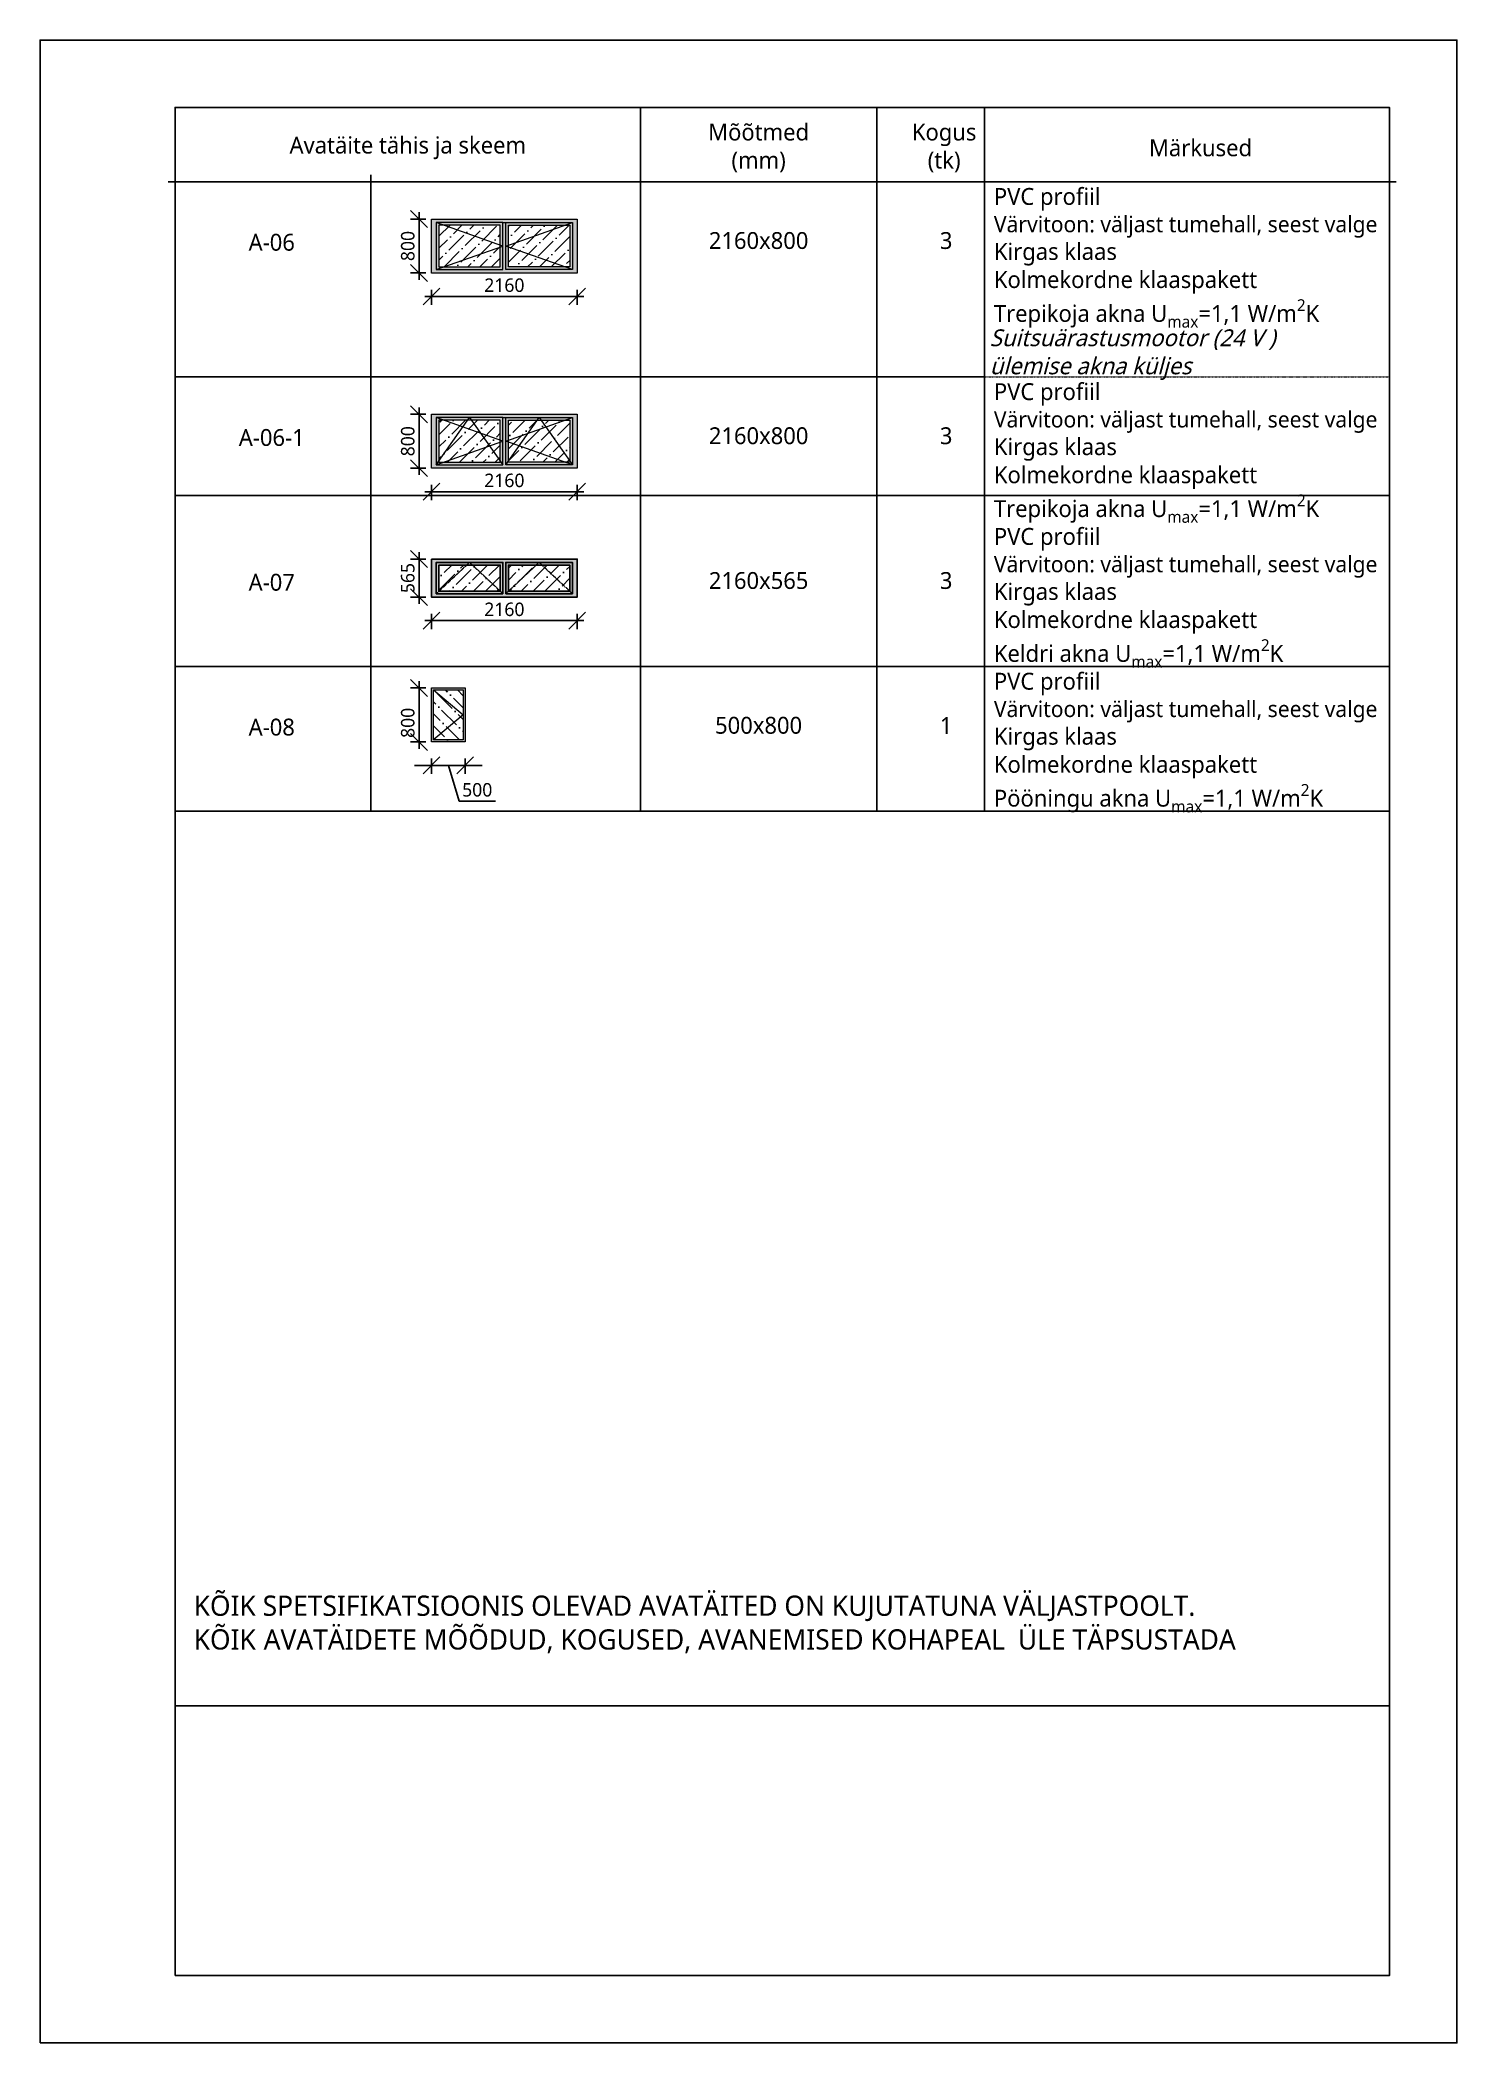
# Model space of a CAD drawing. Header units: millimetres. Extents: x 83708 to 840243643, y 645190 to 956201.
# Drawn here: x 323250 to 344250, y 656658 to 686358 of the extents above; entities that cross this region are included whole.
import ezdxf

# ---------------------------------------------------------------- set-up
doc = ezdxf.new("R2010")
doc.units = ezdxf.units.MM
doc.header["$PDMODE"] = 2
doc.header["$PDSIZE"] = 5
doc.linetypes.add('DASHED', pattern=[0.75, 0.5, -0.25])
doc.linetypes.add('DASHED2', pattern=[0.375, 0.25, -0.125])
for name, color, linetype, lineweight in [('!ESP_AVATÄITED VAADETEL', 7, 'Continuous', 9), ('Aken', 7, 'Continuous', 9), ('Sein', 7, 'Continuous', 9), ('TEKST', 7, 'Continuous', 9)]:
    doc.layers.add(name, color=color, linetype=linetype, lineweight=lineweight)
for name, color, linetype in [('!ESP_Mõõt', 252, 'Continuous'), ('!ESP_Tava', 7, 'Continuous'), ('!ESP_Tekst', 7, 'Continuous')]:
    doc.layers.add(name, color=color, linetype=linetype)
doc.layers.add('!ESP_no_print', color=252, linetype='Continuous', plot=False)
doc.layers.add('!ESP_Värvitoon_tumehall', color=7, linetype='Continuous', true_color=0x45494e)
doc.layers.add('Nähtamatu joon', color=50, linetype='Continuous', lineweight=0, plot=False)
doc.styles.add('Annotative', font='malgunsl.ttf', dxfattribs={"height": 2})
doc.dimstyles.new('Annotative', dxfattribs={"dimtxt": 2.5, "dimasz": 2.5, "dimexe": 1.25, "dimexo": 0.625, "dimtad": 1, "dimdec": 0, "dimrnd": 5, "dimtxsty": 'Annotative', "dimblk": 'OBLIQUE', "dimcen": 0, "dimdle": 1, "dimadec": 0, "dimazin": 0, "dimtfac": 1, "dimtdec": 0, "dimtmove": 0, "dimatfit": 3, "dimfxl": 1, "dimfxlon": 1, "dimarcsym": 1})
pattern_1 = [(45, (-62517.02, 229899.16), (66.2913, 243.068), [312.5, -62.5, 0, -62.5])]
pattern_2 = [(45, (-802, -1246.17), (66.2913, 243.068), [312.5, -62.5, 0, -62.5])]
pattern_3 = [(45, (-802, -1246.17), (66.2913, 243.068), [312.5, -62.5, 0, -62.5])]

msp = doc.modelspace()

# ---------------------------------------------------------------- texts
at = {"layer": '!ESP_Tekst', "style": 'Annotative'}
for s, insert, char_height, width, attachment_point in [('Avatäite tähis ja skeem', (328699.6, 684757.8), 250, 7252.457, 5), ('\\pxqc;Mõõtmed{\\fArial|b0|i0|c186|p34;\\P}(mm)', (333899.6, 684757.8), 250, 7252.457, 5), ('Kogus{\\fArial|b0|i0|c186|p34;\\P}(tk)', (336649.6, 684757.8), 250, 7252.457, 5), ('Märkused', (340449.6, 684757.8), 250, 7252.457, 5), ('\\A1;\\pxql;PVC profiil\\P{\\A0;\\f@Malgun Gothic Semilight|b0|i0|c0|p34;\\H0.95833x;Värvitoon: väljast tumehall, seest valge\\fMalgunGothicSemilight|b0|i0|c0|p32; \\A1;\\fMalgun Gothic Semilight|b0|i0|c186|p34;\\H1.04348x;\\P}Kirgas klaas\\PKolmekordne klaaspakett\\PTrepikoja akna U{\\H0.7x;\\S^ max;\\H1.42857x;=1,1 W/m\\H0.7x;\\S2^ ;\\H1.42857x;K}', (337387, 684163.8), 250, 6235.564, 1), ('\\A1;{\\fMalgun Gothic Semilight|b0|i1|c186|p34;Suitsuärastusmootor (24 V )\\Pülemise akna küljes }', (337325.8, 682068.1), 250, 5293.578, 1), ('\\A1;\\pxql;PVC profiil\\P{\\A0;\\f@Malgun Gothic Semilight|b0|i0|c0|p34;\\H0.95833x;Värvitoon: väljast tumehall, seest valge\\fMalgunGothicSemilight|b0|i0|c0|p32; \\A1;\\fMalgun Gothic Semilight|b0|i0|c186|p34;\\H1.04348x;\\P}Kirgas klaas\\PKolmekordne klaaspakett\\PTrepikoja akna U{\\H0.7x;\\S^ max;\\H1.42857x;=1,1 W/m\\H0.7x;\\S2^ ;\\H1.42857x;K}', (337387, 681269.4), 250, 6235.564, 1), ('\\A1;\\pxql;PVC profiil\\P{\\A0;\\f@Malgun Gothic Semilight|b0|i0|c0|p34;\\H0.95833x;Värvitoon: väljast tumehall, seest valge\\fMalgunGothicSemilight|b0|i0|c0|p32; \\A1;\\fMalgun Gothic Semilight|b0|i0|c186|p34;\\H1.04348x;\\P}Kirgas klaas\\PKolmekordne klaaspakett\\PKeldri akna U{\\H0.7x;\\S^ max;\\H1.42857x;=1,1 W/m\\H0.7x;\\S2^ ;\\H1.42857x;K}', (337387, 679122.3), 250, 6235.564, 1), ('\\A1;\\pxql;PVC profiil\\P{\\A0;\\f@Malgun Gothic Semilight|b0|i0|c0|p34;\\H0.95833x;Värvitoon: väljast tumehall, seest valge\\fMalgunGothicSemilight|b0|i0|c0|p32; \\A1;\\fMalgun Gothic Semilight|b0|i0|c186|p34;\\H1.04348x;\\P}Kirgas klaas\\PKolmekordne klaaspakett\\PPööningu akna U{\\H0.7x;\\S^ max;\\H1.42857x;=1,1 W/m\\H0.7x;\\S2^ ;\\H1.42857x;K}', (337387, 676975.3), 250, 6235.564, 1), ('\\A1;KÕIK SPETSIFIKATSIOONIS OLEVAD AVATÄITED ON KUJUTATUNA VÄLJASTPOOLT.{\\fArial|b0|i0|c186|p34;\\P}KÕIK{\\fArial|b0|i0|c186|p34; }AVATÄIDETE MÕÕDUD, KOGUSED, AVANEMISED KOHAPEAL{\\fISOCPEUR|b0|i0|c186|p34; }ÜLE TÄPSUSTADA', (325526, 663291.5), 300, 18291.356, 1)]:
    msp.add_mtext(s, dxfattribs=dict(at, insert=insert, char_height=char_height, width=width, attachment_point=attachment_point))
at = {"layer": 'TEKST', "color": 1, "lineweight": -3, "char_height": 250, "attachment_point": 5, "style": 'Annotative'}
for s, insert, width in [('{\\C256;A-06}', (326683.3, 683357.1), 7252.457), ('{\\C256;2160x800}', (333899.6, 683383.5), 7252.457), ('{\\C256;3}', (336679.4, 683383.5), 635.182), ('{\\C256;A-06-1}', (326683.3, 680462.6), 7252.457), ('{\\C256;2160x800}', (333899.6, 680489), 7252.457), ('{\\C256;3}', (336679.4, 680489), 635.182), ('{\\C256;A-07}', (326683.3, 678315.6), 7252.457), ('{\\C256;2160x565}', (333899.6, 678342), 7252.457), ('{\\C256;3}', (336679.4, 678342), 635.182), ('{\\C256;A-08}', (326683.3, 676168.6), 7252.457), ('{\\C256;500x800}', (333899.6, 676195), 7252.457), ('{\\C256;1}', (336679.4, 676195), 635.182)]:
    msp.add_mtext(s, dxfattribs=dict(at, insert=insert, width=width))

# ---------------------------------------------------------------- blocks, each defined once
blk = doc.blocks.new('_Oblique')
at = {"color": 0, "linetype": 'ByBlock', "lineweight": -2}
blk.add_line((-0.5, -0.5), (0.5, 0.5), dxfattribs=at)
blk = doc.blocks.new('*D889')
at = {"layer": '!ESP_Mõõt', "color": 0, "lineweight": -2, "transparency": 16777216}
for p, q in [((328951, 682555), (331311, 682555)), ((329051, 682655), (329051, 682430)), ((331211, 682655), (331211, 682430))]:
    blk.add_line(p, q, dxfattribs=at)
at = {"layer": 'Defpoints', "color": 0, "transparency": 16777216}
for p in [(329051, 682904), (331211, 682904), (331211, 682555)]:
    blk.add_point(p, dxfattribs=at)
at = {"layer": '!ESP_Mõõt', "color": 0, "lineweight": -2, "transparency": 16777216, "xscale": 250, "yscale": 250, "zscale": 250, "rotation": 180}
blk.add_blockref('_Oblique', (329051, 682555), dxfattribs=at)
at = {"layer": '!ESP_Mõõt', "color": 0, "lineweight": -2, "transparency": 16777216, "xscale": 250, "yscale": 250, "zscale": 250}
blk.add_blockref('_Oblique', (331211, 682555), dxfattribs=at)
at = {"layer": '!ESP_Mõõt', "color": 0, "transparency": 16777216, "insert": (330131, 682722), "char_height": 200, "attachment_point": 5, "style": 'Annotative'}
blk.add_mtext('2160', dxfattribs=at)
blk = doc.blocks.new('*D890')
at = {"layer": '!ESP_Mõõt', "color": 0, "lineweight": -2, "transparency": 16777216}
for p, q in [((328966, 683704), (328741, 683704)), ((328866, 682804), (328866, 683804)), ((328966, 682904), (328741, 682904))]:
    blk.add_line(p, q, dxfattribs=at)
at = {"layer": 'Defpoints', "color": 0, "transparency": 16777216}
for p in [(328866, 683704), (329051, 683704), (329051, 682904)]:
    blk.add_point(p, dxfattribs=at)
at = {"layer": '!ESP_Mõõt', "color": 0, "lineweight": -2, "transparency": 16777216, "xscale": 250, "yscale": 250, "zscale": 250}
for p, rotation in [((328866, 683704), 90), ((328866, 682904), 270)]:
    blk.add_blockref('_Oblique', p, dxfattribs=dict(at, rotation=rotation))
at = {"layer": '!ESP_Mõõt', "color": 0, "transparency": 16777216, "insert": (328700, 683304), "char_height": 200, "attachment_point": 5, "rotation": 90, "style": 'Annotative'}
blk.add_mtext('800', dxfattribs=at)
blk = doc.blocks.new('korisdoriaken')
blk.add_wipeout([(-61715, 231145), (-59555, 231145), (-59555, 230345), (-61715, 230345)])
at = {"layer": '!ESP_Värvitoon_tumehall'}
h = blk.add_hatch(color=256, dxfattribs=at)
h.dxf.hatch_style = 1
h.paths.add_polyline_path([(-59555, 231145), (-61715, 231145), (-61715, 230345), (-59555, 230345)])
h.paths.add_polyline_path([(-60655, 231095), (-60615, 231095), (-59625, 231095), (-59625, 230395), (-60615, 230395), (-60615, 231095), (-60655, 231095), (-60655, 230395), (-61645, 230395), (-61645, 231095)], flags=16)
h.paths.add_polyline_path([(-60695, 231055), (-60695, 230759), (-60655, 230745), (-60695, 230731), (-60695, 230435), (-61605, 230435), (-61605, 231055)], flags=0)
h.paths.add_polyline_path([(-60575, 231055), (-59665, 231055), (-59665, 230435), (-60575, 230435), (-60575, 230731), (-60615, 230745), (-60575, 230759)], flags=0)
h.paths.add_polyline_path([(-60655, 231095), (-61645, 231095), (-61532, 231055), (-60695, 231055), (-60695, 230759), (-60655, 230745)], flags=0)
h.paths.add_polyline_path([(-59625, 231095), (-60615, 231095), (-60615, 230745), (-60575, 230759), (-60575, 231055), (-59738, 231055)], flags=0)
h = blk.add_hatch(color=256, dxfattribs=at)
h.dxf.hatch_style = 1
h.paths.add_polyline_path([(-60655, 231095), (-61645, 231095), (-61645, 230395), (-60655, 230395)])
h.paths.add_polyline_path([(-60695, 231055), (-60695, 230435), (-61605, 230435), (-61605, 231055)], flags=16)
h = blk.add_hatch(color=256, dxfattribs=at)
h.dxf.hatch_style = 1
h.paths.add_polyline_path([(-59625, 231095), (-60615, 231095), (-60615, 230395), (-59625, 230395)])
h.paths.add_polyline_path([(-59665, 231055), (-59665, 230435), (-60575, 230435), (-60575, 231055)], flags=16)
h = blk.add_hatch()
h.set_pattern_fill('ANSI36', color=256, scale=1000)
h.set_pattern_definition(pattern_1)
h.paths.add_polyline_path([(-60695, 231055), (-61605, 231055), (-61605, 230435), (-60695, 230435)])
h = blk.add_hatch()
h.set_pattern_fill('ANSI36', color=256, scale=1000)
h.set_pattern_definition(pattern_1)
h.paths.add_polyline_path([(-60575, 231055), (-59665, 231055), (-59665, 230435), (-60575, 230435)])
at = {"layer": '!ESP_AVATÄITED VAADETEL'}
for points in [[(-61715, 230655), (-61715, 231145)], [(-61645, 230395), (-60655, 230745), (-61645, 231095)], [(-59625, 230395), (-60615, 230745), (-59625, 231095)]]:
    blk.add_lwpolyline(points, dxfattribs=at)
for points in [[(-61715, 231145), (-59555, 231145), (-59555, 230345), (-61715, 230345)], [(-60655, 230395), (-60655, 231095), (-61645, 231095), (-61645, 230395)], [(-60615, 230395), (-60615, 231095), (-59625, 231095), (-59625, 230395)], [(-60695, 230435), (-60695, 231055), (-61605, 231055), (-61605, 230435)], [(-60575, 230435), (-60575, 231055), (-59665, 231055), (-59665, 230435)]]:
    blk.add_lwpolyline(points, close=True, dxfattribs=at)
at = {"lineweight": 0}
blk.add_line((-60655, 231095), (-60615, 231095), dxfattribs=at)
blk = doc.blocks.new('*D907')
at = {"layer": '!ESP_Mõõt', "color": 0, "lineweight": -2, "transparency": 16777216}
for p, q in [((329051, 677849), (329051, 677624)), ((331211, 677849), (331211, 677624)), ((328951, 677749), (331311, 677749))]:
    blk.add_line(p, q, dxfattribs=at)
at = {"layer": 'Defpoints', "color": 0, "transparency": 16777216}
for p in [(329051, 678097), (331211, 678097), (331211, 677749)]:
    blk.add_point(p, dxfattribs=at)
at = {"layer": '!ESP_Mõõt', "color": 0, "lineweight": -2, "transparency": 16777216, "xscale": 250, "yscale": 250, "zscale": 250, "rotation": 180}
blk.add_blockref('_Oblique', (329051, 677749), dxfattribs=at)
at = {"layer": '!ESP_Mõõt', "color": 0, "lineweight": -2, "transparency": 16777216, "xscale": 250, "yscale": 250, "zscale": 250}
blk.add_blockref('_Oblique', (331211, 677749), dxfattribs=at)
at = {"layer": '!ESP_Mõõt', "color": 0, "transparency": 16777216, "insert": (330131, 677915), "char_height": 200, "attachment_point": 5, "style": 'Annotative'}
blk.add_mtext('2160', dxfattribs=at)
blk = doc.blocks.new('*D908')
at = {"layer": '!ESP_Mõõt', "color": 0, "lineweight": -2, "transparency": 16777216}
for p, q in [((328966, 678662), (328741, 678662)), ((328866, 677997), (328866, 678762)), ((328966, 678097), (328741, 678097))]:
    blk.add_line(p, q, dxfattribs=at)
at = {"layer": 'Defpoints', "color": 0, "transparency": 16777216}
for p in [(328866, 678662), (329051, 678662), (329051, 678097)]:
    blk.add_point(p, dxfattribs=at)
at = {"layer": '!ESP_Mõõt', "color": 0, "lineweight": -2, "transparency": 16777216, "xscale": 250, "yscale": 250, "zscale": 250}
for p, rotation in [((328866, 678662), 90), ((328866, 678097), 270)]:
    blk.add_blockref('_Oblique', p, dxfattribs=dict(at, rotation=rotation))
at = {"layer": '!ESP_Mõõt', "color": 0, "transparency": 16777216, "insert": (328700, 678380), "char_height": 200, "attachment_point": 5, "rotation": 90, "style": 'Annotative'}
blk.add_mtext('565', dxfattribs=at)
blk = doc.blocks.new('A$C5b830d74')
blk.add_wipeout([(0, 0), (2160, 0), (2160, -565), (0, -565)])
at = {"layer": '!ESP_Värvitoon_tumehall'}
h = blk.add_hatch(color=256, dxfattribs=at)
h.dxf.hatch_style = 1
h.paths.add_polyline_path([(0, 0), (0, -565), (2160, -565), (2160, 0)])
h.paths.add_polyline_path([(2090, -50), (2090, -515), (1100, -515), (1100, -50)], flags=16)
h.paths.add_polyline_path([(1552, -90), (1595, -50), (1638, -90), (2050, -90), (2050, -477), (2047, -475), (1143, -475), (1140, -477), (1140, -90)], flags=0)
h.paths.add_polyline_path([(1060, -50), (1060, -515), (70, -515), (70, -50)], flags=16)
h.paths.add_polyline_path([(1020, -90), (1020, -477), (1017, -475), (113, -475), (110, -477), (110, -90), (522, -90), (565, -50), (608, -90)], flags=0)
h.paths.add_polyline_path([(1552, -90), (1595, -50), (1100, -50), (1100, -515), (1140, -477), (1140, -90)], flags=0)
h = blk.add_hatch(color=256, dxfattribs=at)
h.dxf.hatch_style = 1
h.paths.add_polyline_path([(1060, -50), (70, -50), (70, -515), (1060, -515)])
h.paths.add_polyline_path([(1020, -90), (1020, -475), (110, -475), (110, -90)], flags=16)
h.paths.add_polyline_path([(2090, -50), (1100, -50), (1100, -515), (2090, -515)])
h.paths.add_polyline_path([(2050, -90), (2050, -475), (1140, -475), (1140, -90)], flags=16)
h = blk.add_hatch()
h.set_pattern_fill('ANSI36', color=256, scale=1000)
h.set_pattern_definition(pattern_2)
h.paths.add_polyline_path([(1020, -90), (110, -90), (110, -475), (1020, -475)])
h = blk.add_hatch()
h.set_pattern_fill('ANSI36', color=256, scale=1000)
h.set_pattern_definition(pattern_2)
h.paths.add_polyline_path([(1140, -90), (2050, -90), (2050, -475), (1140, -475)])
at = {"linetype": 'ByBlock'}
blk.add_lwpolyline([(0, -555), (0, 0)], dxfattribs=at)
for points in [[(0, 0), (2160, 0), (2160, -565), (0, -565)], [(1060, -515), (1060, -50), (70, -50), (70, -515)], [(1020, -475), (1020, -90), (110, -90), (110, -475)], [(1100, -515), (1100, -50), (2090, -50), (2090, -515)], [(1140, -475), (1140, -90), (2050, -90), (2050, -475)]]:
    blk.add_lwpolyline(points, close=True)
at = {"layer": 'Aken', "linetype": 'DASHED2', "lineweight": 0}
for points in [[(70, -515), (565, -50), (1060, -515)], [(2090, -515), (1595, -50), (1100, -515)]]:
    blk.add_lwpolyline(points, dxfattribs=at)
blk = doc.blocks.new('*D917')
at = {"layer": '!ESP_Mõõt', "color": 0, "lineweight": -2, "transparency": 16777216}
for p, q in [((329051, 675702), (329051, 675477)), ((329551, 675702), (329551, 675477)), ((329051, 675602), (328801, 675602)), ((329051, 675602), (329551, 675602)), ((329051, 675602), (329551, 675602)), ((329301, 675602), (329460, 675073)), ((329551, 675602), (329801, 675602)), ((329460, 675073), (329999, 675073))]:
    blk.add_line(p, q, dxfattribs=at)
at = {"layer": 'Defpoints', "color": 0, "transparency": 16777216}
for p in [(329051, 675950), (329551, 675950), (329551, 675602)]:
    blk.add_point(p, dxfattribs=at)
at = {"layer": '!ESP_Mõõt', "color": 0, "lineweight": -2, "transparency": 16777216, "xscale": 250, "yscale": 250, "zscale": 250}
blk.add_blockref('_Oblique', (329051, 675602), dxfattribs=at)
at = {"layer": '!ESP_Mõõt', "color": 0, "lineweight": -2, "transparency": 16777216, "xscale": 250, "yscale": 250, "zscale": 250, "rotation": 180}
blk.add_blockref('_Oblique', (329551, 675602), dxfattribs=at)
at = {"layer": '!ESP_Mõõt', "color": 0, "transparency": 16777216, "insert": (329729, 675239), "char_height": 200, "attachment_point": 5, "style": 'Annotative'}
blk.add_mtext('500', dxfattribs=at)
blk = doc.blocks.new('*D918')
at = {"layer": '!ESP_Mõõt', "color": 0, "lineweight": -2, "transparency": 16777216}
for p, q in [((328966, 676750), (328741, 676750)), ((328866, 675850), (328866, 676850)), ((328966, 675950), (328741, 675950))]:
    blk.add_line(p, q, dxfattribs=at)
at = {"layer": 'Defpoints', "color": 0, "transparency": 16777216}
for p in [(328866, 676750), (329051, 676750), (329051, 675950)]:
    blk.add_point(p, dxfattribs=at)
at = {"layer": '!ESP_Mõõt', "color": 0, "lineweight": -2, "transparency": 16777216, "xscale": 250, "yscale": 250, "zscale": 250}
for p, rotation in [((328866, 676750), 90), ((328866, 675950), 270)]:
    blk.add_blockref('_Oblique', p, dxfattribs=dict(at, rotation=rotation))
at = {"layer": '!ESP_Mõõt', "color": 0, "transparency": 16777216, "insert": (328700, 676233), "char_height": 200, "attachment_point": 5, "rotation": 90, "style": 'Annotative'}
blk.add_mtext('800', dxfattribs=at)
blk = doc.blocks.new('A$C06fb7f62')
blk.add_wipeout([(-250, 0), (250, 0), (250, -800), (-250, -800)]).dxf.layer = '!ESP_AVATÄITED VAADETEL'
at = {"layer": '!ESP_Värvitoon_tumehall'}
h = blk.add_hatch(color=256, dxfattribs=at)
h.dxf.hatch_style = 1
h.paths.add_polyline_path([(250, 0), (50, 0), (-250, 0), (-250, -800), (250, -800)])
h.paths.add_polyline_path([(220, -30), (220, -770), (-220, -770), (-220, -30), (50, -30)], flags=16)
h = blk.add_hatch()
h.set_pattern_fill('ANSI36', color=256, scale=1000)
h.set_pattern_definition([(45, (812223.2, -756550.9), (66.291261, 243.067956), [312.5, -62.5, 0, -62.5])])
h.paths.add_polyline_path([(-220, -30), (220, -30), (220, -770), (-220, -770)])
at = {"layer": '!ESP_AVATÄITED VAADETEL'}
blk.add_line((250, 0), (-250, 0), dxfattribs=at)
for points in [[(50, 0), (-250, 0), (-250, -800), (250, -800), (250, 0)], [(50, -30), (-220, -30), (-220, -770), (220, -770), (220, -30)]]:
    blk.add_lwpolyline(points, close=True, dxfattribs=at)
blk.add_lwpolyline([(220, -30), (-220, -400), (220, -770)], dxfattribs=at)
at = {"layer": 'Nähtamatu joon'}
for p, q in [((-250, 0), (-250, -800)), ((250, -800), (250, 0)), ((-250, -800), (250, -800))]:
    blk.add_line(p, q, dxfattribs=at)
blk = doc.blocks.new('*D993')
at = {"layer": '!ESP_Mõõt', "color": 0, "lineweight": -2, "transparency": 16777216}
for p, q in [((328951, 679661), (331311, 679661)), ((329051, 679761), (329051, 679536)), ((331211, 679761), (331211, 679536))]:
    blk.add_line(p, q, dxfattribs=at)
at = {"layer": 'Defpoints', "color": 0, "transparency": 16777216}
for p in [(329051, 680009), (331211, 680009), (331211, 679661)]:
    blk.add_point(p, dxfattribs=at)
at = {"layer": '!ESP_Mõõt', "color": 0, "lineweight": -2, "transparency": 16777216, "xscale": 250, "yscale": 250, "zscale": 250, "rotation": 180}
blk.add_blockref('_Oblique', (329051, 679661), dxfattribs=at)
at = {"layer": '!ESP_Mõõt', "color": 0, "lineweight": -2, "transparency": 16777216, "xscale": 250, "yscale": 250, "zscale": 250}
blk.add_blockref('_Oblique', (331211, 679661), dxfattribs=at)
at = {"layer": '!ESP_Mõõt', "color": 0, "transparency": 16777216, "insert": (330131, 679827), "char_height": 200, "attachment_point": 5, "style": 'Annotative'}
blk.add_mtext('2160', dxfattribs=at)
blk = doc.blocks.new('*D994')
at = {"layer": '!ESP_Mõõt', "color": 0, "lineweight": -2, "transparency": 16777216}
for p, q in [((328966, 680809), (328741, 680809)), ((328866, 679909), (328866, 680909)), ((328966, 680009), (328741, 680009))]:
    blk.add_line(p, q, dxfattribs=at)
at = {"layer": 'Defpoints', "color": 0, "transparency": 16777216}
for p in [(328866, 680809), (329051, 680809), (329051, 680009)]:
    blk.add_point(p, dxfattribs=at)
at = {"layer": '!ESP_Mõõt', "color": 0, "lineweight": -2, "transparency": 16777216, "xscale": 250, "yscale": 250, "zscale": 250}
for p, rotation in [((328866, 680809), 90), ((328866, 680009), 270)]:
    blk.add_blockref('_Oblique', p, dxfattribs=dict(at, rotation=rotation))
at = {"layer": '!ESP_Mõõt', "color": 0, "transparency": 16777216, "insert": (328700, 680409), "char_height": 200, "attachment_point": 5, "rotation": 90, "style": 'Annotative'}
blk.add_mtext('800', dxfattribs=at)
blk = doc.blocks.new('A$C32051452')
blk.add_wipeout([(0, 0), (2160, 0), (2160, -800), (0, -800)])
at = {"layer": '!ESP_Värvitoon_tumehall'}
h = blk.add_hatch(color=256, dxfattribs=at)
h.dxf.hatch_style = 1
h.paths.add_polyline_path([(0, 0), (0, -800), (2160, -800), (2160, 0)])
h.paths.add_polyline_path([(1060, -50), (1100, -50), (2090, -50), (2090, -750), (1100, -750), (1100, -50), (1060, -50), (1060, -750), (70, -750), (70, -50)], flags=16)
h.paths.add_polyline_path([(1020, -90), (1020, -386), (1060, -400), (1020, -414), (1020, -710), (110, -710), (110, -90)], flags=0)
h.paths.add_polyline_path([(1140, -90), (2050, -90), (2050, -710), (1140, -710), (1140, -414), (1100, -400), (1140, -386)], flags=0)
h.paths.add_polyline_path([(1060, -50), (70, -50), (183, -90), (1020, -90), (1020, -386), (1060, -400)], flags=0)
h.paths.add_polyline_path([(1977, -90), (2090, -50), (1100, -50), (1100, -400), (1140, -386), (1140, -90)], flags=0)
h = blk.add_hatch(color=256, dxfattribs=at)
h.dxf.hatch_style = 1
h.paths.add_polyline_path([(1060, -50), (70, -50), (70, -750), (1060, -750)])
h.paths.add_polyline_path([(1020, -90), (1020, -710), (110, -710), (110, -90)], flags=16)
h = blk.add_hatch(color=256, dxfattribs=at)
h.dxf.hatch_style = 1
h.paths.add_polyline_path([(2090, -50), (1100, -50), (1100, -750), (2090, -750)])
h.paths.add_polyline_path([(2050, -90), (2050, -710), (1140, -710), (1140, -90)], flags=16)
h = blk.add_hatch()
h.set_pattern_fill('ANSI36', color=256, scale=1000)
h.set_pattern_definition(pattern_3)
h.paths.add_polyline_path([(1020, -90), (110, -90), (110, -710), (1020, -710)])
h = blk.add_hatch()
h.set_pattern_fill('ANSI36', color=256, scale=1000)
h.set_pattern_definition(pattern_3)
h.paths.add_polyline_path([(1140, -90), (2050, -90), (2050, -710), (1140, -710)])
at = {"layer": '!ESP_AVATÄITED VAADETEL'}
for points in [[(0, 0), (2160, 0), (2160, -800), (0, -800)], [(1060, -750), (1060, -50), (70, -50), (70, -750)], [(1020, -710), (1020, -90), (110, -90), (110, -710)], [(1100, -750), (1100, -50), (2090, -50), (2090, -750)], [(1140, -710), (1140, -90), (2050, -90), (2050, -710)]]:
    blk.add_lwpolyline(points, close=True, dxfattribs=at)
for points in [[(0, -490), (0, 0)], [(70, -750), (1060, -400), (70, -50)], [(70, -750), (565, -50), (1060, -750)], [(2090, -750), (1100, -400), (2090, -50)], [(1100, -750), (1595, -50), (2090, -750)]]:
    blk.add_lwpolyline(points, dxfattribs=at)
at = {"lineweight": 0}
blk.add_line((1060, -50), (1100, -50), dxfattribs=at)

# ---------------------------------------------------------------- dimensions: what is measured, and where the dimension line sits
at = {"layer": '!ESP_Mõõt'}
for base, p1, p2, picture, middle in [((328865.9, 683703.9), (329050.8, 682903.9), (329050.8, 683703.9), '*D890', (328865.9, 683303.9)), ((328865.9, 680809.4), (329050.8, 680009.4), (329050.8, 680809.4), '*D994', (328865.9, 680409.4)), ((328865.9, 678662.4), (329050.8, 678097.4), (329050.8, 678662.4), '*D908', (328865.9, 678379.9)), ((328865.9, 676750.4), (329050.8, 675950.4), (329050.8, 676750.4), '*D918', (328865.9, 676232.9))]:
    dim = msp.add_linear_dim(base=base, p1=p1, p2=p2, angle=90, dimstyle='Annotative', dxfattribs=at)
    dim.commit()
    dim.dimension.update_dxf_attribs({"geometry": picture, "text_midpoint": middle, "dimtype": 160})
for base, p1, p2, picture, middle in [((331210.8, 682555.2), (329050.8, 682903.9), (331210.8, 682903.9), '*D889', (330130.8, 682721.7)), ((331210.8, 679660.8), (329050.8, 680009.4), (331210.8, 680009.4), '*D993', (330130.8, 679827.3)), ((331210.8, 677748.7), (329050.8, 678097.4), (331210.8, 678097.4), '*D907', (330130.8, 677915.3)), ((329550.8, 675601.7), (329050.8, 675950.4), (329550.8, 675950.4), '*D917', (329522.1, 675238.5))]:
    dim = msp.add_linear_dim(base=base, p1=p1, p2=p2, dimstyle='Annotative', dxfattribs=at)
    dim.commit()
    dim.dimension.update_dxf_attribs({"geometry": picture, "text_midpoint": middle})

# ---------------------------------------------------------------- linework, layer by layer
at = {"layer": '!ESP_no_print', "flags": 128}
for points in [[(323249.6, 656657.8), (344249.6, 656657.8), (344249.6, 686357.8), (323249.6, 686357.8)], [(323249.6, 656657.8), (344249.6, 656657.8), (344249.6, 686357.8), (323249.6, 686357.8)], [(325249.6, 657657.8), (343249.6, 657657.8), (343249.6, 685357.8), (325249.6, 685357.8)], [(325249.6, 657657.8), (343249.6, 657657.8), (343249.6, 685357.8), (325249.6, 685357.8)], [(325249.6, 657657.8), (343249.6, 657657.8), (343249.6, 661657.8), (325249.6, 661657.8)], [(325249.6, 657657.8), (343249.6, 657657.8), (343249.6, 661657.8), (325249.6, 661657.8)]]:
    msp.add_lwpolyline(points, close=True, dxfattribs=at)
at = {"layer": '!ESP_Tekst'}
for p, q in [((332149.6, 685357.8), (332149.6, 674922.3)), ((335649.6, 685357.8), (335649.6, 674922.3)), ((337248.8, 685357.8), (337248.8, 674922.3)), ((328149.6, 684357.8), (328149.6, 674922.3)), ((328149.6, 684257.8), (328149.6, 674922.3)), ((325249.6, 681363.3), (337248.8, 681363.3)), ((325249.6, 679602), (343249.6, 679602)), ((325249.6, 677069.3), (337649.6, 677069.3)), ((325249.6, 677069.3), (343249.6, 677069.3)), ((325249.6, 674922.3), (343249.6, 674922.3))]:
    msp.add_line(p, q, dxfattribs=at)
msp.add_line((325149.6, 684257.8), (343349.6, 684257.8))
at = {"linetype": 'DASHED', "lineweight": 0, "ltscale": 0.3}
msp.add_line((337248.8, 681363.3), (343249.6, 681363.3), dxfattribs=at)

msp.set_redraw_order([(e.dxf.handle, doc.entitydb.next_handle()) for e in msp.query("TEXT MTEXT ATTDEF DIMENSION ARC_DIMENSION")])  # texts and dimensions are drawn at this point

# ---------------------------------------------------------------- next in the draw order: block references
at = {"layer": '!ESP_Tava', "lineweight": 0}
msp.add_blockref('A$C5b830d74', (329050.8, 678662.4), dxfattribs=at)
at = {"color": 6}
msp.add_blockref('A$C32051452', (329050.8, 680809.4), dxfattribs=at)
at = {"lineweight": 0, "xscale": -1}
msp.add_blockref('A$C06fb7f62', (329300.8, 676750.4), dxfattribs=at)
at = {"layer": 'Sein'}
msp.add_blockref('korisdoriaken', (390765.8, 452558.5), dxfattribs=at)

doc.saveas('drawing.dxf')
